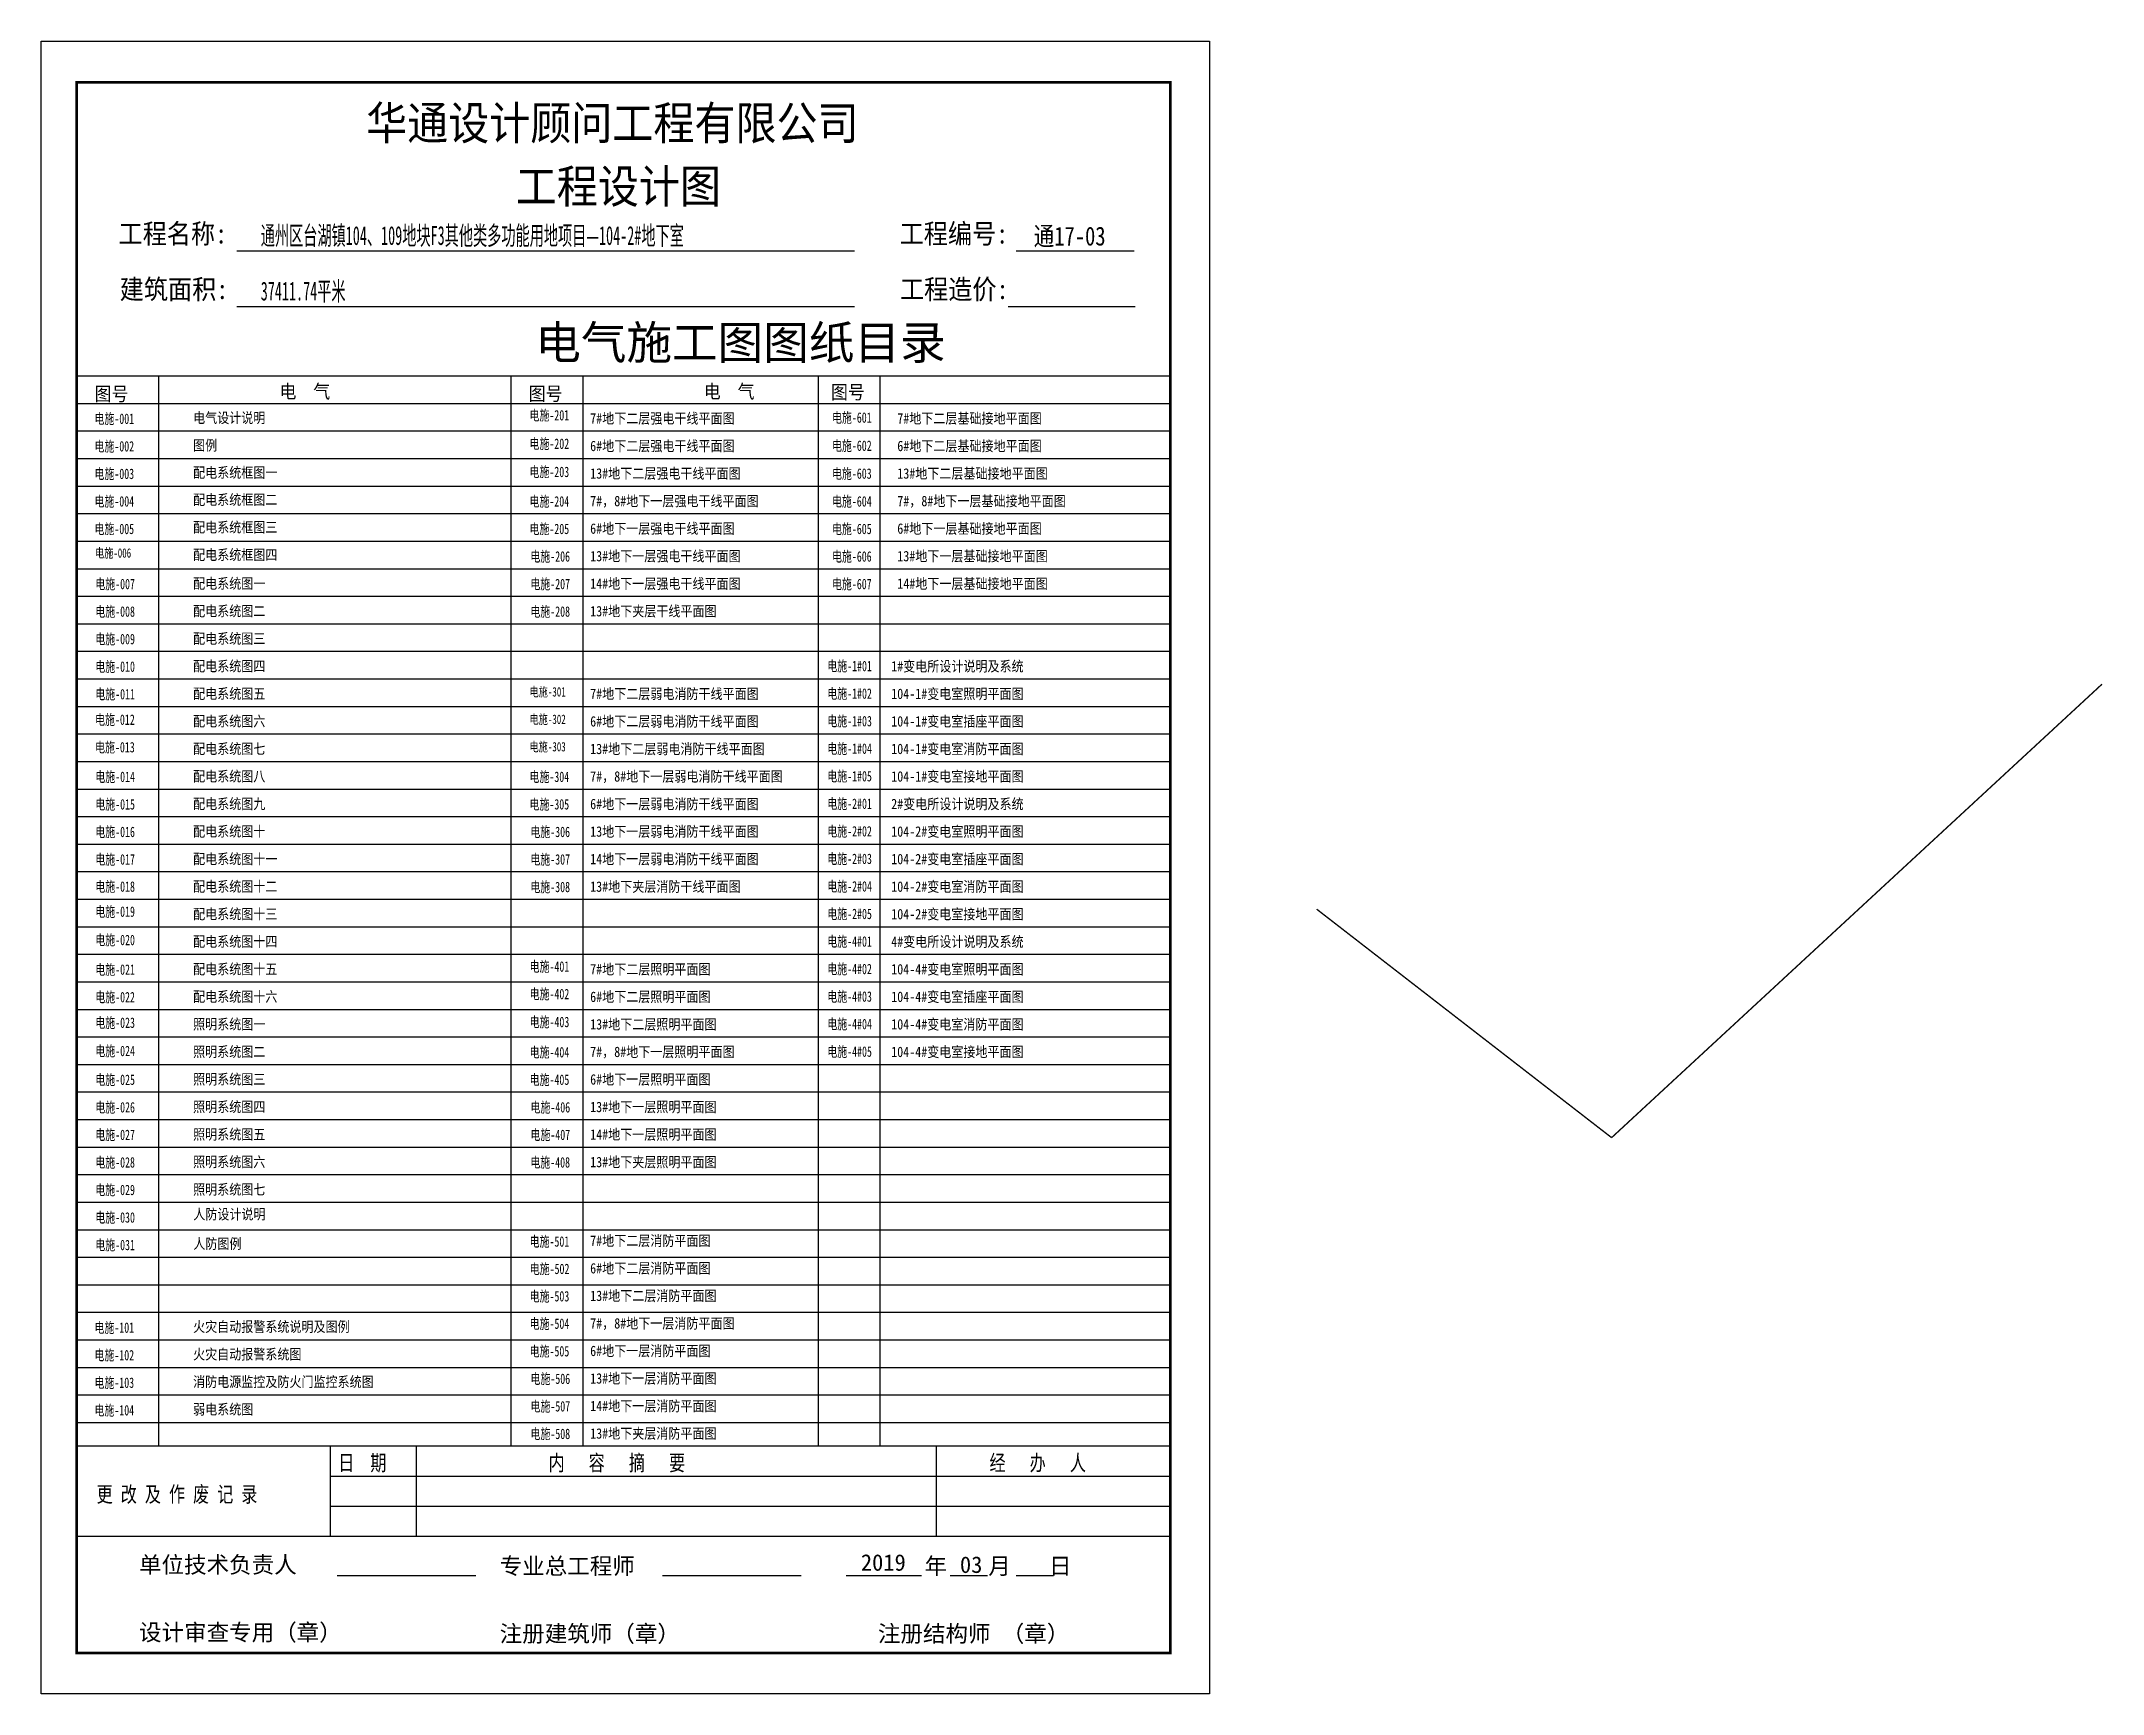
# Model space of a CAD drawing. Extents: x 776418 to 2076422, y -1170708 to 498544.
# Drawn here: x 909747 to 962162, y 456544 to 498544 of the extents above; entities that cross this region are included whole.
import ezdxf
from ezdxf.enums import TextEntityAlignment as Align

# ---------------------------------------------------------------- set-up
doc = ezdxf.new("R2010")
doc.units = 0
doc.header["$LTSCALE"] = 1000
doc.header["$MEASUREMENT"] = 0
doc.layers.get('0').update_dxf_attribs({"linetype": 'CONTINUOUS'})
doc.layers.add('PUB_TEXT', color=255, linetype='CONTINUOUS')
doc.layers.add('WIRE-照明', color=1, linetype='CONTINUOUS')
doc.styles.add('-黑体', font='simhei.ttf', dxfattribs={"width": 0.8})
doc.styles.add('H1', font='')
doc.styles.get('H1').set_extended_font_data('SimSun')

msp = doc.modelspace()

# ---------------------------------------------------------------- texts
at = {"style": '-黑体'}
for s, height, width, p in [('华通设计顾问工程有限公司', 850, 0.9, (918007, 496041)), ('工程设计图', 850, 0.9, (921812, 494432)), ('工程名称:', 500, 0.9, (911713, 493403)), ('通州区台湖镇104、109地块F3其他类多功能用地项目—104-2#地下室', 480, 0.55, (915328, 493367)), ('工程编号:', 500, 0.9, (931571, 493403)), ('建筑面积:', 500, 0.9, (911742, 491991)), ('37411.74平米', 480, 0.55, (915328, 491955)), ('工程造价:', 500, 0.9, (931580, 491991)), ('电气设计说明', 264, 0.85, (913609, 488841)), ('电施-201', 264, 0.7, (922163, 488907)), ('电施-601', 264, 0.7, (929854, 488848)), ('图例', 264, 0.85, (913609, 488141)), ('电施-202', 264, 0.7, (922163, 488183)), ('电施-602', 264, 0.7, (929854, 488133)), ('配电系统框图一', 264, 0.85, (913609, 487450)), ('电施-203', 264, 0.7, (922163, 487468)), ('电施-603', 264, 0.7, (929854, 487424)), ('配电系统框图二', 264, 0.85, (913609, 486760)), ('电施-204', 264, 0.7, (922163, 486718)), ('电施-604', 264, 0.7, (929854, 486718)), ('配电系统框图三', 264, 0.85, (913609, 486060)), ('电施-205', 264, 0.7, (922163, 486018)), ('电施-605', 264, 0.7, (929854, 486018)), ('电施-006', 237.6, 0.7, (911115, 485419)), ('配电系统框图四', 264, 0.85, (913609, 485360)), ('电施-206', 264, 0.7, (922185, 485318)), ('电施-606', 264, 0.7, (929854, 485318)), ('配电系统图一', 264, 0.85, (913609, 484630)), ('电施-207', 264, 0.7, (922185, 484618)), ('电施-607', 264, 0.7, (929854, 484618)), ('配电系统图二', 264, 0.85, (913609, 483930)), ('电施-208', 264, 0.7, (922185, 483918)), ('配电系统图三', 264, 0.85, (913609, 483230)), ('电施-010', 264, 0.7, (911123, 482518)), ('配电系统图四', 264, 0.85, (913609, 482530)), ('电施-1#01', 264, 0.7, (929734, 482533)), ('电施-011', 264, 0.7, (911123, 481818)), ('配电系统图五', 264, 0.85, (913609, 481830)), ('电施-1#02', 264, 0.7, (929734, 481833)), ('电施-012', 264, 0.7, (911118, 481170)), ('配电系统图六', 264, 0.85, (913609, 481130)), ('电施-1#03', 264, 0.7, (929734, 481133)), ('电施-013', 264, 0.7, (911118, 480470)), ('配电系统图七', 264, 0.85, (913609, 480430)), ('电施-1#04', 264, 0.7, (929734, 480433)), ('电施-014', 264, 0.7, (911123, 479718)), ('配电系统图八', 264, 0.85, (913609, 479730)), ('电施-1#05', 264, 0.7, (929734, 479733)), ('电施-015', 264, 0.7, (911123, 479018)), ('配电系统图九', 264, 0.85, (913609, 479030)), ('电施-2#01', 264, 0.7, (929734, 479033)), ('电施-016', 264, 0.7, (911123, 478318)), ('配电系统图十', 264, 0.85, (913609, 478330)), ('电施-2#02', 264, 0.7, (929734, 478333)), ('电施-017', 264, 0.7, (911123, 477618)), ('配电系统图十一', 264, 0.85, (913609, 477630)), ('电施-2#03', 264, 0.7, (929734, 477633)), ('电施-018', 264, 0.7, (911123, 476928)), ('配电系统图十二', 264, 0.85, (913609, 476930)), ('电施-308', 264, 0.7, (922185, 476918)), ('电施-2#04', 264, 0.7, (929734, 476933)), ('电施-019', 264, 0.7, (911123, 476291)), ('配电系统图十三', 264, 0.85, (913609, 476230)), ('电施-2#05', 264, 0.7, (929734, 476233)), ('电施-020', 264, 0.7, (911123, 475570)), ('配电系统图十四', 264, 0.85, (913609, 475530)), ('电施-4#01', 264, 0.7, (929734, 475533)), ('电施-021', 264, 0.7, (911123, 474818)), ('配电系统图十五', 264, 0.85, (913609, 474830)), ('电施-4#02', 264, 0.7, (929734, 474833)), ('电施-022', 264, 0.7, (911123, 474118)), ('配电系统图十六', 264, 0.85, (913609, 474130)), ('电施-4#03', 264, 0.7, (929734, 474133)), ('电施-023', 264, 0.7, (911123, 473468)), ('照明系统图一', 264, 0.85, (913609, 473430)), ('电施-4#04', 264, 0.7, (929734, 473433)), ('电施-024', 264, 0.7, (911123, 472749)), ('照明系统图二', 264, 0.85, (913609, 472730)), ('电施-4#05', 264, 0.7, (929734, 472733)), ('电施-025', 264, 0.7, (911123, 472018)), ('照明系统图三', 264, 0.85, (913609, 472030)), ('电施-026', 264, 0.7, (911123, 471318)), ('照明系统图四', 264, 0.85, (913609, 471330)), ('电施-027', 264, 0.7, (911123, 470618)), ('照明系统图五', 264, 0.85, (913609, 470630)), ('电施-028', 264, 0.7, (911123, 469918)), ('照明系统图六', 264, 0.85, (913609, 469930)), ('电施-408', 264, 0.7, (922185, 469918)), ('电施-029', 264, 0.7, (911123, 469218)), ('照明系统图七', 264, 0.85, (913609, 469230)), ('电施-030', 264, 0.7, (911123, 468518)), ('人防设计说明', 264, 0.85, (913614, 468601)), ('电施-031', 264, 0.7, (911123, 467818)), ('人防图例', 264, 0.85, (913614, 467851)), ('火灾自动报警系统说明及图例', 264, 0.85, (913609, 465741)), ('火灾自动报警系统图', 264, 0.85, (913609, 465041)), ('消防电源监控及防火门监控系统图', 264, 0.85, (913609, 464341)), ('弱电系统图', 264, 0.85, (913609, 463641))]:
    msp.add_text(s, height=height, dxfattribs=dict(at, width=width)).set_placement(p)
at = {"style": '-黑体', "width": 0.8}
msp.add_text('通17-03', height=480, dxfattribs=at).set_placement((935894, 493352), align=Align.CENTER)
at = {"style": 'H1'}
for s, height, p in [('电气施工图图纸目录', 850, (922308, 490463)), ('单位技术负责人', 420, (912233, 459614)), ('专业总工程师', 420, (921403, 459582)), ('2019', 420, (930586, 459670)), ('年', 420, (932206, 459582)), ('03', 420, (933105, 459615)), ('月', 420, (933827, 459582)), ('日', 420, (935371, 459582)), ('设计审查专用（章）', 420, (912233, 457895)), ('注册建筑师（章）', 420, (921403, 457863)), ('注册结构师 （章）', 420, (931019, 457863))]:
    msp.add_text(s, height=height, dxfattribs=at).set_placement(p)
at = {"color": 0, "style": '-黑体'}
for s, width, p in [('电施-001', 0.7, (911102, 488818)), ('7#地下二层强电干线平面图', 0.85, (923704, 488827)), ('7#地下二层基础接地平面图', 0.85, (931513, 488827)), ('电施-002', 0.7, (911102, 488118)), ('6#地下二层强电干线平面图', 0.85, (923704, 488127)), ('6#地下二层基础接地平面图', 0.85, (931513, 488127)), ('电施-003', 0.7, (911102, 487418)), ('13#地下二层强电干线平面图', 0.85, (923704, 487427)), ('13#地下二层基础接地平面图', 0.85, (931513, 487427)), ('电施-004', 0.7, (911102, 486718)), ('7#，8#地下一层强电干线平面图', 0.85, (923704, 486727)), ('7#，8#地下一层基础接地平面图', 0.85, (931513, 486727)), ('电施-005', 0.7, (911102, 486018)), ('6#地下一层强电干线平面图', 0.85, (923704, 486027)), ('6#地下一层基础接地平面图', 0.85, (931513, 486027)), ('13#地下一层强电干线平面图', 0.85, (923704, 485327)), ('13#地下一层基础接地平面图', 0.85, (931513, 485327)), ('电施-007', 0.7, (911123, 484618)), ('14#地下一层强电干线平面图', 0.85, (923704, 484627)), ('14#地下一层基础接地平面图', 0.85, (931513, 484627)), ('电施-008', 0.7, (911123, 483918)), ('13#地下夹层干线平面图', 0.85, (923704, 483927)), ('电施-009', 0.7, (911123, 483218)), ('1#变电所设计说明及系统', 0.85, (931358, 482527)), ('7#地下二层弱电消防干线平面图', 0.85, (923704, 481827)), ('104-1#变电室照明平面图', 0.85, (931358, 481827)), ('6#地下二层弱电消防干线平面图', 0.85, (923704, 481127)), ('104-1#变电室插座平面图', 0.85, (931358, 481127)), ('13#地下二层弱电消防干线平面图', 0.85, (923704, 480427)), ('104-1#变电室消防平面图', 0.85, (931358, 480427)), ('电施-304', 0.7, (922163, 479718)), ('7#，8#地下一层弱电消防干线平面图', 0.85, (923704, 479727)), ('104-1#变电室接地平面图', 0.85, (931358, 479727)), ('电施-305', 0.7, (922163, 479018)), ('6#地下一层弱电消防干线平面图', 0.85, (923704, 479027)), ('2#变电所设计说明及系统', 0.85, (931358, 479027)), ('电施-306', 0.7, (922185, 478318)), ('13地下一层弱电消防干线平面图', 0.85, (923704, 478327)), ('104-2#变电室照明平面图', 0.85, (931358, 478327)), ('电施-307', 0.7, (922185, 477618)), ('14地下一层弱电消防干线平面图', 0.85, (923704, 477627)), ('104-2#变电室插座平面图', 0.85, (931358, 477627)), ('13#地下夹层消防干线平面图', 0.85, (923704, 476927)), ('104-2#变电室消防平面图', 0.85, (931358, 476927)), ('104-2#变电室接地平面图', 0.85, (931358, 476227)), ('4#变电所设计说明及系统', 0.85, (931358, 475527)), ('电施-401', 0.7, (922166, 474896)), ('7#地下二层照明平面图', 0.85, (923704, 474827)), ('104-4#变电室照明平面图', 0.85, (931358, 474827)), ('电施-402', 0.7, (922166, 474197)), ('6#地下二层照明平面图', 0.85, (923704, 474127)), ('104-4#变电室插座平面图', 0.85, (931358, 474127)), ('电施-403', 0.7, (922166, 473486)), ('13#地下二层照明平面图', 0.85, (923704, 473427)), ('104-4#变电室消防平面图', 0.85, (931358, 473427)), ('电施-404', 0.7, (922166, 472718)), ('7#，8#地下一层照明平面图', 0.85, (923704, 472727)), ('104-4#变电室接地平面图', 0.85, (931358, 472727)), ('电施-405', 0.7, (922166, 472018)), ('6#地下一层照明平面图', 0.85, (923704, 472027)), ('电施-406', 0.7, (922188, 471318)), ('13#地下一层照明平面图', 0.85, (923704, 471327)), ('电施-407', 0.7, (922188, 470618)), ('14#地下一层照明平面图', 0.85, (923704, 470627)), ('13#地下夹层照明平面图', 0.85, (923704, 469927)), ('电施-501', 0.7, (922166, 467907)), ('7#地下二层消防平面图', 0.85, (923704, 467927)), ('电施-502', 0.7, (922169, 467211)), ('6#地下二层消防平面图', 0.85, (923704, 467227)), ('电施-503', 0.7, (922166, 466515)), ('13#地下二层消防平面图', 0.85, (923704, 466527)), ('电施-101', 0.7, (911102, 465718)), ('电施-504', 0.7, (922166, 465818)), ('7#，8#地下一层消防平面图', 0.85, (923704, 465827)), ('电施-102', 0.7, (911102, 465018)), ('电施-505', 0.7, (922166, 465118)), ('6#地下一层消防平面图', 0.85, (923704, 465127)), ('电施-103', 0.7, (911102, 464318)), ('电施-506', 0.7, (922188, 464418)), ('13#地下一层消防平面图', 0.85, (923704, 464427)), ('电施-104', 0.7, (911102, 463618)), ('电施-507', 0.7, (922188, 463718)), ('14#地下一层消防平面图', 0.85, (923704, 463727)), ('电施-508', 0.7, (922188, 463018)), ('13#地下夹层消防平面图', 0.85, (923704, 463027))]:
    msp.add_text(s, height=264, dxfattribs=dict(at, width=width)).set_placement(p)
at = {"color": 7, "style": '-黑体', "width": 0.7}
for s, p in [('电施-301', (922163, 481890)), ('电施-302', (922163, 481193)), ('电施-303', (922163, 480495))]:
    msp.add_text(s, height=238, dxfattribs=at).set_placement(p)
at = {"layer": 'PUB_TEXT', "style": '-黑体'}
for s, height, width, p in [('图号', 350, 0.9, (911103, 489406)), ('电  气', 350, 0.9, (915806, 489469)), ('图号', 350, 0.9, (922142, 489413)), ('电  气', 350, 0.9, (926593, 489469)), ('图号', 350, 0.9, (929826, 489451)), ('日  期', 400, 0.75, (917296, 462214)), ('内   容   摘   要', 400, 0.75, (922645, 462214)), ('经   办   人', 400, 0.75, (933857, 462214)), ('更 改 及 作 废 记 录', 400, 0.75, (911155, 461415))]:
    msp.add_text(s, height=height, dxfattribs=dict(at, width=width)).set_placement(p)

# ---------------------------------------------------------------- linework, layer by layer
at = {"color": 4}
for p, q in [((914719, 493215), (930421, 493215)), ((934532, 493215), (937539, 493215)), ((914719, 491803), (930421, 491803)), ((914719, 491803), (926754, 491803)), ((934329, 491803), (937560, 491803)), ((934329, 491803), (937539, 491803)), ((917091, 462839), (917091, 460548)), ((919277, 462839), (919277, 460548)), ((917091, 462075), (938456, 462075)), ((917091, 461312), (938456, 461312)), ((917275, 459553), (920799, 459553)), ((925542, 459553), (929066, 459553)), ((930217, 459553), (932126, 459553)), ((932855, 459553), (933805, 459553)), ((934532, 459553), (935482, 459553))]:
    msp.add_line(p, q, dxfattribs=at)
for p, q in [((910641, 490039), (938449, 490039)), ((912740, 462839), (912740, 490039)), ((921690, 490039), (921690, 462839)), ((923527, 462839), (923527, 490039)), ((929499, 490039), (929499, 462839)), ((931075, 462839), (931075, 490039)), ((910641, 489339), (938449, 489339)), ((910641, 488639), (921883, 488639)), ((921883, 488639), (938449, 488639)), ((910641, 487939), (921883, 487939)), ((921883, 487939), (938449, 487939)), ((910641, 487239), (921883, 487239)), ((921883, 487239), (938449, 487239)), ((910641, 486539), (921883, 486539)), ((921883, 486539), (938449, 486539)), ((910641, 485839), (921883, 485839)), ((921883, 485839), (938449, 485839)), ((910641, 485139), (938449, 485139)), ((910647, 484439), (921883, 484439)), ((921883, 484439), (938449, 484439)), ((910641, 483739), (938449, 483739)), ((910636, 483039), (921872, 483039)), ((921883, 483039), (938449, 483039)), ((910647, 482339), (921883, 482339)), ((921883, 482339), (938449, 482339)), ((910641, 481639), (921883, 481639)), ((921883, 481639), (938449, 481639)), ((910647, 480939), (938449, 480939)), ((910641, 480239), (938449, 480239)), ((910641, 479539), (938449, 479539)), ((910641, 478839), (938449, 478839)), ((910641, 478139), (938449, 478139)), ((910641, 477439), (938449, 477439)), ((910641, 476739), (938449, 476739)), ((910641, 476039), (938449, 476039)), ((910647, 475339), (938449, 475339)), ((910641, 474639), (938449, 474639)), ((910641, 473939), (938449, 473939)), ((910641, 473239), (938449, 473239)), ((910641, 472539), (938449, 472539)), ((910647, 471839), (938449, 471839)), ((910641, 471139), (938449, 471139)), ((910641, 470439), (938449, 470439)), ((910641, 469739), (938449, 469739)), ((910641, 469039), (938449, 469039)), ((910647, 468339), (938449, 468339)), ((910647, 467639), (938449, 467639)), ((910647, 466939), (938449, 466939)), ((910647, 466239), (938449, 466239)), ((910647, 465539), (938449, 465539)), ((910647, 464839), (938449, 464839)), ((910641, 464139), (938449, 464139)), ((910647, 463439), (938449, 463439)), ((932499, 462839), (932499, 460548))]:
    msp.add_line(p, q)
msp.add_lwpolyline([(939447, 456544), (909747, 456544), (909747, 498544), (939447, 498544)], close=True)
at = {"color": 4, "const_width": 71.6}
msp.add_lwpolyline([(910647, 457578), (910647, 497500), (938456, 497500), (938456, 457578)], close=True, dxfattribs=at)
at = {"color": 4, "const_width": 33.4}
for points in [[(910647, 462839), (938456, 462839)], [(910647, 460548), (938456, 460548)]]:
    msp.add_lwpolyline(points, dxfattribs=at)
at = {"layer": 'WIRE-照明', "linetype": 'Continuous', "const_width": 35}
for points in [[(949674, 470678), (962144, 482205)], [(942174, 476486), (949674, 470678)]]:
    msp.add_lwpolyline(points, dxfattribs=at)

msp.set_redraw_order([(e.dxf.handle, doc.entitydb.next_handle()) for e in msp.query("TEXT MTEXT ATTDEF DIMENSION ARC_DIMENSION")])  # texts and dimensions are drawn at this point

doc.saveas('drawing.dxf')
